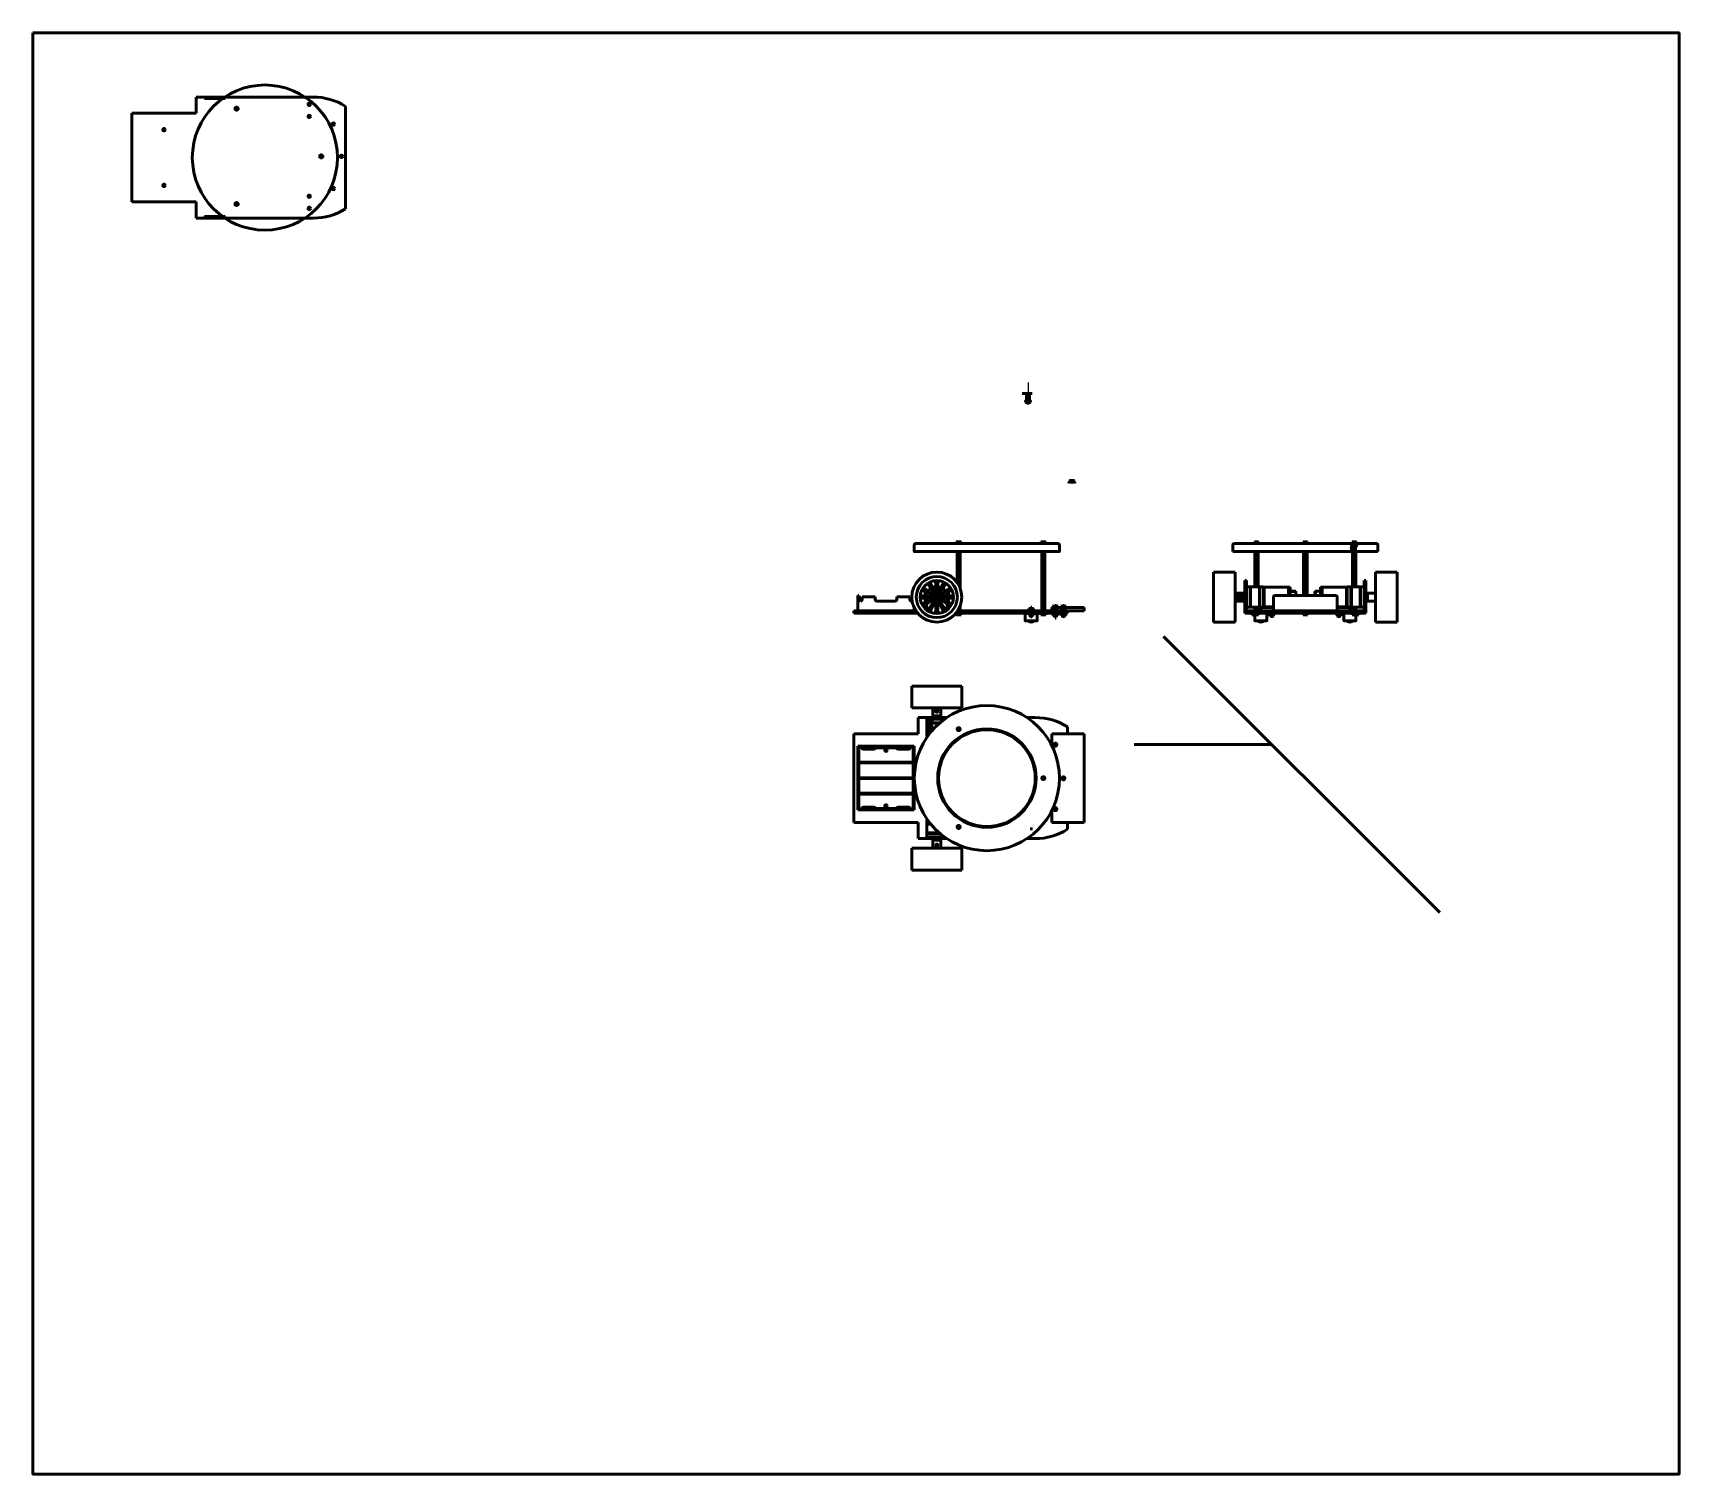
# Model space of a CAD drawing. Header units: inches. Extents: x -2446 to 6128, y -345 to 2058.
# Drawn here: x -2446 to -405, y -345 to 1442 of the extents above; entities that cross this region are included whole.
import ezdxf

# ---------------------------------------------------------------- set-up
doc = ezdxf.new("R2010")
doc.units = ezdxf.units.IN
doc.header["$MEASUREMENT"] = 0
doc.linetypes.add('ACAD_ISO02W100', pattern=[15, 12, -3])
doc.linetypes.add('ACAD_ISO10W100', pattern=[18, 12, -3, 0, -3])
doc.layers.get('0').update_dxf_attribs({"color": 1, "lineweight": 50})
for name, color, linetype, lineweight in [('1_NETDAM', 7, 'Continuous', 50), ('Net Dam', 3, 'Continuous', 50), ('Net Dam 2', 60, 'Continuous', 50), ('Net Dam 3', 230, 'Continuous', 50), ('Net Dam 4', 170, 'Continuous', 50), ('Net Dam BL', 30, 'Continuous', 50), ('Net Duong Tam', 190, 'ACAD_ISO10W100', 25), ('Net Dut', 4, 'ACAD_ISO02W100', 25), ('Net Nhat', 2, 'Continuous', 25), ('Net Vat Lieu', 210, 'Continuous', 25)]:
    doc.layers.add(name, color=color, linetype=linetype, lineweight=lineweight)

# ---------------------------------------------------------------- blocks, each defined once
blk = doc.blocks.new('*U3')
at = {"layer": 'Net Dam 3'}
for p, q in [((-0.7, -6.4), (-1.8, 6.4)), ((0.7, -6.4), (1.8, 6.4))]:
    blk.add_line(p, q, dxfattribs=at)
blk = doc.blocks.new('*U4')
at = {"layer": 'Net Dam 3', "color": 0, "linetype": 'ByBlock', "lineweight": -2, "transparency": 16777216}
for p, rotation in [((-1332.3, 754.8), 29.99999999999999), ((-1318.3, 754.8), 329.9999999999999), ((-1339.3, 742.7), 90), ((-1337.4, 749.7), 59.99999999999999), ((-1337.4, 735.7), 120), ((-1332.3, 730.6), 150), ((-1325.3, 728.7), 180), ((-1318.3, 730.6), 210), ((-1313.2, 749.7), 299.9999999999999), ((-1313.2, 735.7), 240), ((-1311.3, 742.7), 269.9999999999999)]:
    blk.add_blockref('*U3', p, dxfattribs=dict(at, rotation=rotation))
blk.add_blockref('*U3', (-1325.3, 756.7), dxfattribs=at)

msp = doc.modelspace()

# ---------------------------------------------------------------- hatches: boundary and pattern name
at = {"layer": 'Net Dam 3'}
h = msp.add_hatch(dxfattribs=at)
h.set_pattern_fill('ANSI31', color=256, scale=5)
h.paths.add_polyline_path([(-952.801, 747.05), (-952.521, 747.21), (-950.051, 747.21), (-950.051, 747.192), (-949.804, 747.05), (-949.801, 747.05), (-949.801, 744.71), (-950.301, 744.21), (-945.301, 744.21), (-945.301, 744.718), (-945.301, 747.718), (-955.301, 747.718), (-955.301, 737.718), (-945.301, 737.718), (-945.301, 740.718), (-954.801, 740.718), (-954.801, 744.21), (-952.301, 744.21), (-952.801, 744.71)])
h = msp.add_hatch(dxfattribs=at)
h.set_pattern_fill('ANSI31', color=256, scale=5, angle=90)
h.paths.add_polyline_path([(-943.801, 744.718), (-945.301, 744.718), (-945.301, 744.21), (-950.301, 744.21), (-951.301, 744.21), (-952.301, 744.21), (-954.801, 744.21), (-954.801, 740.718), (-945.301, 740.718), (-943.801, 740.718)])
h = msp.add_hatch(dxfattribs=at)
h.set_pattern_fill('ANSI31', color=256, scale=5)
edge = h.paths.add_edge_path()
edge.add_line((-1194.961, 724.209), (-1195.096, 724.209))
edge.add_line((-1195.096, 724.209), (-1195.096, 725.184))
edge.add_spline(control_points=[(-1195.096, 725.184), (-1195.461, 724.921), (-1196.45, 724.42), (-1196.714, 723.335), (-1196.866, 722.708)], knot_values=[0, 0, 0, 0, 1.33128151, 3.1569042, 3.1569042, 3.1569042, 3.1569042], degree=3, periodic=0)
edge.add_line((-1196.866, 722.708), (-1196.261, 722.708))
edge.add_line((-1196.261, 722.708), (-1194.961, 722.708))
edge.add_line((-1194.961, 722.708), (-1194.961, 724.209))
edge = h.paths.add_edge_path()
edge.add_spline(control_points=[(-1188.727, 722.708), (-1188.739, 723.298), (-1189.718, 724.422), (-1191.056, 724.465), (-1191.426, 724.714)], knot_values=[8.4415853, 8.4415853, 8.4415853, 8.4415853, 10.36495846, 11.86527509, 11.86527509, 11.86527509, 11.86527509], degree=3, periodic=0)
edge.add_line((-1191.426, 724.714), (-1191.426, 724.209))
edge.add_line((-1191.426, 724.209), (-1191.561, 724.209))
edge.add_line((-1191.561, 724.209), (-1191.561, 722.708))
edge.add_line((-1191.561, 722.708), (-1190.261, 722.708))
edge.add_line((-1190.261, 722.708), (-1188.727, 722.708))
h = msp.add_hatch(dxfattribs=at)
h.set_pattern_fill('ANSI31', color=256, scale=5, angle=90)
edge = h.paths.add_edge_path()
edge.add_spline(control_points=[(-1194.761, 725.466), (-1194.778, 725.449), (-1194.882, 725.348), (-1194.997, 725.256), (-1195.096, 725.184)], knot_values=[3.1569042, 3.1569042, 3.1569042, 3.1569042, 3.22905575, 3.5930838, 3.5930838, 3.5930838, 3.5930838], degree=3, periodic=0)
edge.add_line((-1195.096, 725.184), (-1195.096, 724.209))
edge.add_line((-1195.096, 724.209), (-1194.761, 724.209))
edge.add_line((-1194.761, 724.209), (-1194.761, 725.466))
edge = h.paths.add_edge_path()
edge.add_spline(control_points=[(-1191.426, 724.714), (-1191.5, 724.763), (-1191.634, 724.883), (-1191.723, 725.057), (-1191.761, 725.155)], knot_values=[7.82745897, 7.82745897, 7.82745897, 7.82745897, 8.12365526, 8.4415853, 8.4415853, 8.4415853, 8.4415853], degree=3, periodic=0)
edge.add_line((-1191.761, 725.155), (-1191.761, 724.209))
edge.add_line((-1191.761, 724.209), (-1191.426, 724.209))
edge.add_line((-1191.426, 724.209), (-1191.426, 724.714))
at = {"layer": 'Net Vat Lieu'}
h = msp.add_hatch(dxfattribs=at)
h.set_pattern_fill('ANSI31', color=256, scale=5, angle=90)
edge = h.paths.add_edge_path()
edge.add_line((-809.142, 809.209), (-811.257, 809.209))
edge.add_spline(control_points=[(-811.257, 809.209), (-811.765, 807.806), (-812.732, 805.133), (-812.467, 800.785), (-810.178, 800.148), (-809.762, 799.739)], knot_values=[0, 0, 0, 0, 4.62091167, 8.8070321, 10.63030085, 10.63030085, 10.63030085, 10.63030085], degree=3, periodic=0)
edge.add_spline(control_points=[(-809.762, 799.739), (-809.659, 799.637), (-809.537, 799.474), (-809.464, 799.272), (-809.445, 799.209)], knot_values=[10.63030085, 10.63030085, 10.63030085, 10.63030085, 11.08219942, 11.2747271, 11.2747271, 11.2747271, 11.2747271], degree=3, periodic=0)
edge.add_line((-809.445, 799.209), (-809.142, 799.209))
edge.add_line((-809.142, 799.209), (-809.142, 809.209))
edge = h.paths.add_edge_path()
edge.add_spline(control_points=[(-805.522, 799.273), (-805.381, 799.541), (-804.683, 801.401), (-805.337, 804.412), (-802.544, 806.968), (-803.476, 808.479), (-803.671, 809.209)], knot_values=[16.71655783, 16.71655783, 16.71655783, 16.71655783, 17.62547717, 22.63945398, 24.99692018, 27.19097171, 27.19097171, 27.19097171, 27.19097171], degree=3, periodic=0)
edge.add_line((-803.671, 809.209), (-806.142, 809.209))
edge.add_line((-806.142, 809.209), (-806.142, 799.209))
edge.add_line((-806.142, 799.209), (-805.556, 799.209))
edge.add_spline(control_points=[(-805.556, 799.209), (-805.545, 799.23), (-805.533, 799.251), (-805.522, 799.273)], knot_values=[16.64445686, 16.64445686, 16.64445686, 16.64445686, 16.71655783, 16.71655783, 16.71655783, 16.71655783], degree=3, periodic=0)
h = msp.add_hatch(dxfattribs=at)
h.set_pattern_fill('ANSI31', color=256, scale=5)
edge = h.paths.add_edge_path()
edge.add_line((-808.842, 799.209), (-809.142, 799.209))
edge.add_line((-809.142, 799.209), (-809.445, 799.209))
edge.add_spline(control_points=[(-809.445, 799.209), (-809.314, 798.767), (-809.352, 798.04), (-808.951, 797.732), (-808.842, 797.681)], knot_values=[11.2747271, 11.2747271, 11.2747271, 11.2747271, 12.62967414, 13.03124898, 13.03124898, 13.03124898, 13.03124898], degree=3, periodic=0)
edge.add_line((-808.842, 797.681), (-808.842, 799.209))
edge = h.paths.add_edge_path()
edge.add_spline(control_points=[(-806.442, 798.194), (-806.058, 798.473), (-805.77, 798.822), (-805.556, 799.209)], knot_values=[15.32064619, 15.32064619, 15.32064619, 15.32064619, 16.64445686, 16.64445686, 16.64445686, 16.64445686], degree=3, periodic=0)
edge.add_line((-805.556, 799.209), (-806.142, 799.209))
edge.add_line((-806.142, 799.209), (-806.442, 799.209))
edge.add_line((-806.442, 799.209), (-806.442, 798.194))
h = msp.add_hatch(dxfattribs=at)
h.set_pattern_fill('ANSI31', color=256, scale=5)
edge = h.paths.add_edge_path()
edge.add_line((-1210.07, 725.71), (-1212.069, 725.71))
edge.add_line((-1212.069, 725.71), (-1212.9, 725.71))
edge.add_spline(control_points=[(-1212.9, 725.71), (-1212.779, 725.123), (-1212.551, 724.019), (-1210.882, 723.645), (-1210.693, 723.004), (-1210.686, 722.708)], knot_values=[0, 0, 0, 0, 1.66518415, 3.13294214, 4.09890115, 4.09890115, 4.09890115, 4.09890115], degree=3, periodic=0)
edge.add_line((-1210.686, 722.708), (-1210.07, 722.708))
edge.add_line((-1210.07, 722.708), (-1210.07, 725.71))
edge = h.paths.add_edge_path()
edge.add_spline(control_points=[(-1206.106, 722.708), (-1206.237, 723.449), (-1206.227, 724.546), (-1203.285, 723.472), (-1203.752, 725.094), (-1203.828, 725.71)], knot_values=[15.96688482, 15.96688482, 15.96688482, 15.96688482, 17.89526543, 19.76506994, 21.3883586, 21.3883586, 21.3883586, 21.3883586], degree=3, periodic=0)
edge.add_line((-1203.828, 725.71), (-1204.469, 725.71))
edge.add_line((-1204.469, 725.71), (-1206.468, 725.71))
edge.add_line((-1206.468, 725.71), (-1206.468, 722.708))
edge.add_line((-1206.468, 722.708), (-1206.106, 722.708))
h = msp.add_hatch(dxfattribs=at)
h.set_pattern_fill('ANSI31', color=256, scale=5, angle=90)
edge = h.paths.add_edge_path()
edge.add_spline(control_points=[(-1210.985, 720.708), (-1211.016, 720.421), (-1211.043, 718.49), (-1207.106, 716.499), (-1205.606, 719.109), (-1205.712, 720.551), (-1205.729, 720.708)], knot_values=[5.9573541, 5.9573541, 5.9573541, 5.9573541, 6.71304796, 11.09030737, 14.05176257, 14.41030932, 14.41030932, 14.41030932, 14.41030932], degree=3, periodic=0)
edge.add_spline(control_points=[(-1205.729, 720.708), (-1205.806, 721.392), (-1206, 722.11), (-1206.106, 722.708)], knot_values=[14.41030932, 14.41030932, 14.41030932, 14.41030932, 15.96688482, 15.96688482, 15.96688482, 15.96688482], degree=3, periodic=0)
edge.add_line((-1206.106, 722.708), (-1206.468, 722.708))
edge.add_line((-1206.468, 722.708), (-1206.468, 720.708))
edge.add_line((-1206.468, 720.708), (-1210.07, 720.708))
edge.add_line((-1210.07, 720.708), (-1210.07, 722.708))
edge.add_line((-1210.07, 722.708), (-1210.686, 722.708))
edge.add_spline(control_points=[(-1210.686, 722.708), (-1210.672, 722.139), (-1210.91, 721.415), (-1210.985, 720.708)], knot_values=[4.09890115, 4.09890115, 4.09890115, 4.09890115, 5.9573541, 5.9573541, 5.9573541, 5.9573541], degree=3, periodic=0)
h = msp.add_hatch(dxfattribs=at)
h.set_pattern_fill('ANSI31', color=256, scale=5)
edge = h.paths.add_edge_path()
edge.add_line((-1180.004, 725.71), (-1181.718, 725.71))
edge.add_spline(control_points=[(-1181.718, 725.71), (-1181.843, 725.353), (-1182.155, 724.362), (-1181.902, 723.224), (-1181.473, 722.726), (-1181.457, 722.708)], knot_values=[4.16957632, 4.16957632, 4.16957632, 4.16957632, 5.28311576, 7.19353697, 7.26377964, 7.26377964, 7.26377964, 7.26377964], degree=3, periodic=0)
edge.add_line((-1181.457, 722.708), (-1180.629, 722.708))
edge.add_line((-1180.629, 722.708), (-1180.004, 722.708))
edge.add_line((-1180.004, 722.708), (-1180.004, 725.71))
edge = h.paths.add_edge_path()
edge.add_spline(control_points=[(-1175.244, 722.708), (-1175.17, 723.505), (-1174.478, 724.486), (-1174.658, 725.484), (-1174.722, 725.71)], knot_values=[4.13783911, 4.13783911, 4.13783911, 4.13783911, 6.54488303, 7.24848618, 7.24848618, 7.24848618, 7.24848618], degree=3, periodic=0)
edge.add_line((-1174.722, 725.71), (-1176.504, 725.71))
edge.add_line((-1176.504, 725.71), (-1176.504, 722.708))
edge.add_line((-1176.504, 722.708), (-1175.879, 722.708))
edge.add_line((-1175.879, 722.708), (-1175.244, 722.708))
edge = h.paths.add_edge_path()
edge.add_line((-1169.999, 725.71), (-1171.983, 725.71))
edge.add_spline(control_points=[(-1171.983, 725.71), (-1172.108, 725.353), (-1172.421, 724.362), (-1172.168, 723.224), (-1171.738, 722.726), (-1171.722, 722.708)], knot_values=[4.16957632, 4.16957632, 4.16957632, 4.16957632, 5.28311576, 7.19353697, 7.26377964, 7.26377964, 7.26377964, 7.26377964], degree=3, periodic=0)
edge.add_line((-1171.722, 722.708), (-1170.624, 722.708))
edge.add_line((-1170.624, 722.708), (-1169.999, 722.708))
edge.add_line((-1169.999, 722.708), (-1169.999, 725.71))
edge = h.paths.add_edge_path()
edge.add_spline(control_points=[(-1165.051, 722.708), (-1164.976, 723.505), (-1164.285, 724.486), (-1164.465, 725.484), (-1164.529, 725.71)], knot_values=[4.13783911, 4.13783911, 4.13783911, 4.13783911, 6.54488303, 7.24848618, 7.24848618, 7.24848618, 7.24848618], degree=3, periodic=0)
edge.add_line((-1164.529, 725.71), (-1166.499, 725.71))
edge.add_line((-1166.499, 725.71), (-1166.499, 722.708))
edge.add_line((-1166.499, 722.708), (-1165.874, 722.708))
edge.add_line((-1165.874, 722.708), (-1165.051, 722.708))
h = msp.add_hatch(dxfattribs=at)
h.set_pattern_fill('ANSI31', color=256, scale=5, angle=90)
edge = h.paths.add_edge_path()
edge.add_line((-1180.004, 729.71), (-1181.254, 729.71))
edge.add_line((-1181.254, 729.71), (-1182, 729.71))
edge.add_spline(control_points=[(-1182, 729.71), (-1181.622, 728.85), (-1181.026, 727.495), (-1181.546, 726.198), (-1181.718, 725.71)], knot_values=[0, 0, 0, 0, 2.6475106, 4.16957632, 4.16957632, 4.16957632, 4.16957632], degree=3, periodic=0)
edge.add_line((-1181.718, 725.71), (-1180.004, 725.71))
edge.add_line((-1180.004, 725.71), (-1180.004, 729.71))
edge = h.paths.add_edge_path()
edge.add_spline(control_points=[(-1174.722, 725.71), (-1174.904, 726.354), (-1175.662, 727.693), (-1175.074, 729.024), (-1174.771, 729.71)], knot_values=[0, 0, 0, 0, 2.0050951, 4.13783911, 4.13783911, 4.13783911, 4.13783911], degree=3, periodic=0)
edge.add_line((-1174.771, 729.71), (-1175.254, 729.71))
edge.add_line((-1175.254, 729.71), (-1176.504, 729.71))
edge.add_line((-1176.504, 729.71), (-1176.504, 725.71))
edge.add_line((-1176.504, 725.71), (-1174.722, 725.71))
edge = h.paths.add_edge_path()
edge.add_line((-1169.999, 729.71), (-1171.249, 729.71))
edge.add_line((-1171.249, 729.71), (-1172.265, 729.71))
edge.add_spline(control_points=[(-1172.265, 729.71), (-1171.887, 728.85), (-1171.291, 727.495), (-1171.812, 726.198), (-1171.983, 725.71)], knot_values=[0, 0, 0, 0, 2.6475106, 4.16957632, 4.16957632, 4.16957632, 4.16957632], degree=3, periodic=0)
edge.add_line((-1171.983, 725.71), (-1169.999, 725.71))
edge.add_line((-1169.999, 725.71), (-1169.999, 729.71))
edge = h.paths.add_edge_path()
edge.add_spline(control_points=[(-1164.529, 725.71), (-1164.71, 726.354), (-1165.469, 727.693), (-1164.88, 729.024), (-1164.577, 729.71)], knot_values=[0, 0, 0, 0, 2.0050951, 4.13783911, 4.13783911, 4.13783911, 4.13783911], degree=3, periodic=0)
edge.add_line((-1164.577, 729.71), (-1165.249, 729.71))
edge.add_line((-1165.249, 729.71), (-1166.499, 729.71))
edge.add_line((-1166.499, 729.71), (-1166.499, 725.71))
edge.add_line((-1166.499, 725.71), (-1164.529, 725.71))
h = msp.add_hatch(dxfattribs=at)
h.set_pattern_fill('ANSI31', color=256, scale=5)
edge = h.paths.add_edge_path()
edge.add_line((-1335.264, 593.091), (-1335.264, 593.251))
edge.add_line((-1335.264, 593.251), (-1335.795, 593.251))
edge.add_spline(control_points=[(-1335.795, 593.251), (-1336.067, 592.585), (-1336.339, 591.919), (-1336.461, 591.25)], knot_values=[0, 0, 0, 0, 2.07418005, 2.07418005, 2.07418005, 2.07418005], degree=3, periodic=0)
edge.add_line((-1336.461, 591.25), (-1335.264, 591.25))
edge.add_line((-1335.264, 591.25), (-1335.264, 593.091))
edge = h.paths.add_edge_path()
edge.add_spline(control_points=[(-1331.25, 591.25), (-1331.29, 591.388), (-1331.505, 592.077), (-1331.792, 592.809), (-1331.605, 593.251)], knot_values=[35.52065595, 35.52065595, 35.52065595, 35.52065595, 35.9266383, 37.52453683, 37.52453683, 37.52453683, 37.52453683], degree=3, periodic=0)
edge.add_line((-1331.605, 593.251), (-1332.264, 593.251))
edge.add_line((-1332.264, 593.251), (-1332.264, 593.091))
edge.add_line((-1332.264, 593.091), (-1332.264, 591.25))
edge.add_line((-1332.264, 591.25), (-1331.25, 591.25))
h = msp.add_hatch(dxfattribs=at)
h.set_pattern_fill('ANSI31', color=256, scale=5, angle=90)
edge = h.paths.add_edge_path()
edge.add_line((-1335.264, 591.25), (-1336.461, 591.25))
edge.add_spline(control_points=[(-1336.461, 591.25), (-1336.506, 591.005), (-1336.614, 589.933), (-1336.042, 588.442), (-1335.899, 587.17), (-1335.879, 586.75)], knot_values=[2.07418005, 2.07418005, 2.07418005, 2.07418005, 2.83471713, 5.39273435, 6.64809389, 6.64809389, 6.64809389, 6.64809389], degree=3, periodic=0)
edge.add_spline(control_points=[(-1335.879, 586.75), (-1335.871, 586.584), (-1335.867, 586.417), (-1335.867, 586.25)], knot_values=[6.64809389, 6.64809389, 6.64809389, 6.64809389, 7.14627084, 7.14627084, 7.14627084, 7.14627084], degree=3, periodic=0)
edge.add_spline(control_points=[(-1335.867, 586.25), (-1335.866, 585.505), (-1336.046, 583.629), (-1336.537, 580.743), (-1336.822, 577.575), (-1334.427, 575.263), (-1331.361, 576.987), (-1331.149, 580.801), (-1332.081, 583.818), (-1331.639, 585.787), (-1331.519, 586.25)], knot_values=[7.14627084, 7.14627084, 7.14627084, 7.14627084, 9.37178586, 12.74831509, 16.08787863, 18.37509967, 21.09838181, 24.40207965, 28.99451186, 30.41045015, 30.41045015, 30.41045015, 30.41045015], degree=3, periodic=0)
edge.add_spline(control_points=[(-1331.519, 586.25), (-1331.476, 586.417), (-1331.43, 586.584), (-1331.385, 586.75)], knot_values=[30.41045015, 30.41045015, 30.41045015, 30.41045015, 30.91980958, 30.91980958, 30.91980958, 30.91980958], degree=3, periodic=0)
edge.add_spline(control_points=[(-1331.385, 586.75), (-1331.19, 587.46), (-1330.771, 588.96), (-1331.008, 590.424), (-1331.25, 591.25)], knot_values=[30.91980958, 30.91980958, 30.91980958, 30.91980958, 33.09013625, 35.52065595, 35.52065595, 35.52065595, 35.52065595], degree=3, periodic=0)
edge.add_line((-1331.25, 591.25), (-1332.264, 591.25))
edge.add_line((-1332.264, 591.25), (-1332.264, 578.751))
edge.add_line((-1332.264, 578.751), (-1332.264, 577.251))
edge.add_line((-1332.264, 577.251), (-1333.759, 577.251))
edge.add_line((-1333.759, 577.251), (-1333.769, 577.251))
edge.add_line((-1333.769, 577.251), (-1335.264, 578.751))
edge.add_line((-1335.264, 578.751), (-1335.264, 591.25))

# ---------------------------------------------------------------- linework, layer by layer
for p, q in [((-2098.699, 1362.818), (-2243.771, 1362.818)), ((-2243.771, 1362.818), (-2243.771, 1342.808)), ((-2233.766, 1360.817), (-2233.766, 1362.818)), ((-2207.753, 1360.817), (-2233.766, 1360.817)), ((-2207.753, 1362.818), (-2207.753, 1360.817)), ((-2058.679, 1224.306), (-2058.679, 1351.255)), ((-2323.811, 1342.808), (-2323.811, 1232.753)), ((-2243.771, 1342.808), (-2323.811, 1342.808)), ((-2323.811, 1232.753), (-2243.771, 1232.753)), ((-2243.771, 1232.753), (-2243.771, 1212.743)), ((-2105.202, 1239.756), (-2102.201, 1239.756)), ((-2243.771, 1212.743), (-2098.699, 1212.743)), ((-2233.766, 1214.744), (-2207.753, 1214.744)), ((-2233.766, 1214.744), (-2233.766, 1212.743)), ((-2207.753, 1214.744), (-2207.753, 1212.743)), ((-2105.202, 1224.749), (-2102.201, 1224.749)), ((-943.301, 763.218), (-941.3, 763.218)), ((-943.301, 725.71), (-943.301, 763.218)), ((-941.3, 725.71), (-941.3, 763.218)), ((-795.227, 725.71), (-795.227, 763.218)), ((-793.226, 763.218), (-795.227, 763.218)), ((-793.226, 725.71), (-793.226, 763.218)), ((-1338.334, 741.58), (-1338.334, 736.653)), ((-1312.321, 741.58), (-1312.321, 736.653)), ((-1296.078, 735.214), (-1296.078, 735.214)), ((-1428.379, 725.71), (-1428.379, 722.708)), ((-1428.379, 725.71), (-1351.257, 725.71)), ((-1428.379, 722.708), (-1349.018, 722.708)), ((-1338.334, 733.611), (-1338.334, 726.873)), ((-1312.321, 733.611), (-1312.321, 726.873)), ((-1301.314, 722.708), (-1301.637, 722.708)), ((-1299.398, 725.71), (-1212.069, 725.71)), ((-1295.314, 722.708), (-1210.686, 722.708)), ((-1206.106, 722.708), (-1196.261, 722.708)), ((-1204.469, 725.71), (-1195.096, 725.71)), ((-1191.426, 725.71), (-1181.718, 725.71)), ((-1190.261, 722.708), (-1180.629, 722.708)), ((-1175.879, 722.708), (-1170.624, 722.708)), ((-1174.722, 725.71), (-1171.983, 725.71)), ((-1165.874, 722.708), (-1163.246, 722.708)), ((-1164.529, 725.71), (-1163.246, 725.71)), ((-1163.246, 725.71), (-1163.246, 722.708)), ((-943.301, 722.708), (-943.301, 725.71)), ((-943.301, 725.71), (-793.226, 725.71)), ((-943.301, 722.708), (-793.226, 722.708)), ((-923.291, 722.708), (-923.291, 725.71)), ((-813.236, 722.708), (-813.236, 725.71)), ((-793.226, 722.708), (-793.226, 725.71)), ((-1348.339, 593.251), (-1348.339, 573.241)), ((-1335.264, 593.251), (-1348.339, 593.251)), ((-1338.334, 591.25), (-1338.334, 593.251)), ((-1335.264, 593.251), (-1335.264, 593.091)), ((-1312.954, 593.251), (-1332.264, 593.251)), ((-1332.264, 593.251), (-1332.264, 593.091)), ((-1203.266, 593.251), (-1213.569, 593.251)), ((-1428.379, 573.241), (-1428.379, 463.186)), ((-1348.339, 573.241), (-1428.379, 573.241)), ((-1336.461, 591.25), (-1338.334, 591.25)), ((-1315.851, 591.25), (-1331.25, 591.25)), ((-1163.246, 581.688), (-1163.246, 573.214)), ((-1428.379, 463.186), (-1348.339, 463.186)), ((-1348.339, 463.186), (-1348.339, 443.176)), ((-1209.77, 455.182), (-1206.768, 455.182)), ((-1163.246, 454.739), (-1163.246, 463.214)), ((-1348.339, 443.176), (-1312.954, 443.176)), ((-1338.334, 445.177), (-1315.851, 445.177)), ((-1338.334, 445.177), (-1338.334, 443.176)), ((-1213.569, 443.176), (-1203.266, 443.176))]:
    msp.add_line(p, q)
for points in [[(-2446.354, 1442.319), (-404.784, 1442.319), (-404.784, -344.876), (-2446.354, -344.876)], [(-2191.91, 1349.491), (-2193.746, 1350.552), (-2195.583, 1349.491), (-2195.583, 1347.37), (-2193.746, 1346.31), (-2191.91, 1347.37)], [(-2086.857, 1290.336), (-2088.694, 1291.397), (-2090.531, 1290.336), (-2090.531, 1288.215), (-2088.694, 1287.155), (-2086.857, 1288.215)], [(-2191.91, 1231.181), (-2193.746, 1232.242), (-2195.583, 1231.181), (-2195.583, 1229.06), (-2193.746, 1228), (-2191.91, 1229.06)]]:
    msp.add_lwpolyline(points, close=True)
for centre in [(-2193.746, 1348.431), (-2103.701, 1353.802), (-2103.701, 1338.795), (-2073.686, 1329.296), (-2283.791, 1322.298), (-2088.694, 1289.276), (-2063.681, 1289.276), (-2283.791, 1253.263), (-2073.686, 1249.256), (-2193.746, 1230.121), (-2103.701, 1239.756), (-2103.701, 1224.749), (-1388.359, 552.731), (-1388.359, 483.696)]:
    msp.add_circle(centre, 1.501)
for centre, radius, start, end in [((-2098.699, 1287.78), 75.038, 57.769047, 90), ((-2098.699, 1287.78), 75.038, 270, 302.230953), ((-1325.327, 742.718), 13.006, 95, 115), ((-1325.327, 742.718), 13.007, 80, 95), ((-1325.327, 742.718), 13.007, 65, 80), ((-1325.327, 742.718), 13.006, 155, 175), ((-1325.327, 742.718), 13.006, 125, 145), ((-1333.776, 742.718), 1.501, 49.9262, 145.616916), ((-1333.776, 742.718), 1.501, 214.383084, 310.0738), ((-1325.327, 742.718), 13.007, 35, 55), ((-1316.879, 742.718), 1.501, 34.383084, 130.0738), ((-1316.879, 742.718), 1.501, 229.9262, 325.616916), ((-1325.327, 742.718), 13.007, 5, 25), ((-1203.266, 518.214), 75.038, 57.769047, 90), ((-1203.266, 518.214), 75.038, 270, 302.230953)]:
    msp.add_arc(centre, radius, start, end)
at = {"layer": '1_NETDAM'}
for p, q in [((-1219.354, 995.294), (-1207.242, 995.294)), ((-809.142, 799.209), (-809.445, 799.209)), ((-806.142, 799.209), (-805.556, 799.209)), ((-941.3, 755.218), (-941.3, 755.218)), ((-1210.686, 722.708), (-1210.07, 722.708)), ((-1206.106, 722.708), (-1206.468, 722.708)), ((-1181.718, 725.71), (-1180.004, 725.71)), ((-1174.722, 725.71), (-1176.504, 725.71)), ((-1171.983, 725.71), (-1169.999, 725.71)), ((-1164.529, 725.71), (-1166.499, 725.71)), ((-701.546, 351.496), (-1044.07, 694.02)), ((-1336.461, 591.25), (-1335.264, 591.25)), ((-1331.25, 591.25), (-1332.264, 591.25)), ((-1080.506, 559.729), (-909.779, 559.729))]:
    msp.add_line(p, q, dxfattribs=at)
at = {"layer": 'Net Dam'}
for p, q in [((-1351.261, 809.209), (-1301.314, 809.209)), ((-1175.261, 809.209), (-1190.261, 809.209)), ((-958.264, 799.209), (-958.264, 807.209)), ((-958.264, 799.209), (-809.762, 799.209)), ((-956.264, 809.209), (-780.264, 809.209)), ((-805.522, 799.209), (-778.264, 799.209)), ((-778.264, 799.209), (-778.264, 807.209)), ((-1356.859, 737.71), (-1356.859, 737.71)), ((-1339.834, 743.987), (-1339.834, 749.483)), ((-1339.834, 735.954), (-1339.834, 741.449)), ((-1336.026, 750.21), (-1335.96, 750.21)), ((-1314.629, 750.21), (-1314.695, 750.21)), ((-1310.821, 743.987), (-1310.821, 749.483)), ((-1310.821, 735.954), (-1310.821, 741.449)), ((-1211.769, 720.708), (-1211.769, 722.708)), ((-1210.985, 720.708), (-1211.769, 720.708)), ((-1206.768, 720.708), (-1206.769, 720.708)), ((-1204.769, 720.708), (-1205.729, 720.708)), ((-1204.769, 722.708), (-1204.769, 720.708)), ((-934.506, 722.708), (-934.506, 720.708)), ((-934.506, 720.708), (-931.542, 720.708)), ((-912.506, 720.708), (-916.006, 720.708)), ((-912.506, 722.708), (-912.506, 720.708)), ((-824.022, 722.708), (-824.022, 720.708)), ((-824.022, 720.708), (-820.522, 720.708)), ((-802.022, 720.708), (-804.986, 720.708)), ((-802.022, 722.708), (-802.022, 720.708))]:
    msp.add_line(p, q, dxfattribs=at)
msp.add_lwpolyline([(-1351.261, 809.209, 0.41421356), (-1353.261, 807.209), (-1353.261, 799.209), (-1173.261, 799.209), (-1173.261, 807.209, 0.41421356), (-1175.261, 809.209)], format="xyb", dxfattribs=at)
for points in [[(-1196.261, 809.209), (-1295.314, 809.209)], [(-1215.769, 722.708), (-1215.769, 713.318), (-1200.769, 713.318), (-1200.769, 722.708)], [(-931.006, 720.608), (-931.006, 713.318), (-916.006, 713.318), (-916.006, 722.708)], [(-805.522, 720.608), (-805.522, 713.318), (-820.522, 713.318), (-820.522, 722.708)]]:
    msp.add_lwpolyline(points, dxfattribs=at)
for centre, radius in [((-2158.694, 1287.78), 90), ((-1263.261, 518.214), 90), ((-1263.261, 518.214), 61), ((-1263.261, 518.214), 60)]:
    msp.add_circle(centre, radius, dxfattribs=at)
for centre, radius, start, end in [((-956.264, 807.209), 2, 90, 180), ((-780.264, 807.209), 2, 0, 90), ((-1356.859, 739.71), 2, 270, 296.577045), ((-1208.269, 716.708), 5, 222.687553, 317.312447), ((-923.506, 716.708), 5, 222.687553, 317.312447), ((-813.022, 716.708), 5, 222.687553, 317.312447)]:
    msp.add_arc(centre, radius, start, end, dxfattribs=at)
at = {"layer": 'Net Dam 2'}
for p, q in [((-931.006, 755.218), (-931.006, 799.209)), ((-929.946, 755.218), (-929.946, 799.209)), ((-927.826, 799.209), (-927.826, 755.218)), ((-926.766, 799.209), (-926.766, 755.218)), ((-870.384, 744.71), (-870.384, 799.209)), ((-869.324, 744.71), (-869.324, 799.209)), ((-867.204, 799.209), (-867.204, 744.71)), ((-866.144, 799.209), (-866.144, 744.71)), ((-809.762, 799.739), (-809.762, 755.218)), ((-808.842, 799.209), (-808.842, 797.681)), ((-808.702, 797.628), (-808.702, 755.218)), ((-806.582, 755.218), (-806.582, 798.098)), ((-806.442, 799.209), (-806.442, 798.194)), ((-805.522, 755.218), (-805.522, 799.273)), ((-982.301, 711.708), (-982.301, 773.728)), ((-982.301, 773.728), (-955.301, 773.728)), ((-955.301, 711.708), (-955.301, 773.728)), ((-781.226, 711.708), (-781.226, 773.728)), ((-754.226, 773.728), (-781.226, 773.728)), ((-754.226, 711.708), (-754.226, 773.728)), ((-954.801, 740.718), (-954.801, 744.21)), ((-954.801, 744.21), (-952.301, 744.21)), ((-954.801, 740.718), (-945.301, 740.718)), ((-950.301, 744.21), (-945.301, 744.21)), ((-945.301, 744.718), (-943.801, 744.718)), ((-945.301, 744.718), (-945.301, 744.21)), ((-945.301, 740.718), (-943.801, 740.718)), ((-943.301, 746.218), (-943.801, 746.218)), ((-943.801, 746.218), (-943.801, 739.218)), ((-943.801, 739.218), (-943.301, 739.218)), ((-941.3, 755.218), (-920.3, 755.218)), ((-936.8, 730.218), (-936.8, 755.218)), ((-936.3, 730.218), (-936.3, 755.218)), ((-925.3, 730.218), (-925.3, 755.218)), ((-924.8, 730.218), (-924.8, 755.218)), ((-920.3, 730.218), (-920.3, 755.218)), ((-920.3, 754.718), (-919.3, 754.718)), ((-887.2, 754.918), (-919.3, 754.918)), ((-919.3, 730.518), (-919.3, 754.918)), ((-889.3, 744.71), (-889.3, 754.918)), ((-889.2, 744.71), (-889.2, 754.918)), ((-887.2, 754.918), (-887.2, 744.71)), ((-887.2, 750.21), (-880.7, 750.21)), ((-887.2, 744.71), (-887.2, 750.21)), ((-887.2, 749.718), (-880.2, 749.718)), ((-880.7, 750.21), (-880.7, 749.718)), ((-880.2, 749.718), (-880.2, 744.71)), ((-855.827, 749.718), (-856.327, 749.718)), ((-856.327, 749.718), (-856.327, 744.71)), ((-849.327, 750.21), (-855.827, 750.21)), ((-855.827, 750.21), (-855.827, 744.71)), ((-849.327, 754.918), (-817.227, 754.918)), ((-849.327, 754.918), (-849.327, 744.71)), ((-849.327, 744.71), (-849.327, 750.21)), ((-847.327, 744.71), (-847.327, 754.918)), ((-847.227, 744.71), (-847.227, 754.918)), ((-817.227, 730.518), (-817.227, 754.918)), ((-816.227, 754.718), (-817.227, 754.718)), ((-795.227, 755.218), (-816.227, 755.218)), ((-816.227, 730.218), (-816.227, 755.218)), ((-811.727, 730.218), (-811.727, 755.218)), ((-811.227, 730.218), (-811.227, 755.218)), ((-800.227, 730.218), (-800.227, 755.218)), ((-799.727, 730.218), (-799.727, 755.218)), ((-793.226, 746.218), (-792.726, 746.218)), ((-792.726, 739.218), (-793.226, 739.218)), ((-792.726, 746.218), (-792.726, 739.218)), ((-791.226, 744.718), (-792.726, 744.718)), ((-791.226, 740.718), (-792.726, 740.718)), ((-920.3, 730.218), (-941.3, 730.218)), ((-931.006, 725.71), (-931.006, 730.218)), ((-929.946, 725.71), (-929.946, 730.218)), ((-927.826, 730.218), (-927.826, 725.71)), ((-926.766, 730.218), (-926.766, 725.71)), ((-920.3, 730.718), (-919.3, 730.718)), ((-907.764, 730.518), (-919.3, 730.518)), ((-828.764, 730.518), (-817.227, 730.518)), ((-816.227, 730.718), (-817.227, 730.718)), ((-816.227, 730.218), (-795.227, 730.218)), ((-809.762, 730.218), (-809.762, 725.71)), ((-808.702, 730.218), (-808.702, 725.71)), ((-806.582, 725.71), (-806.582, 730.218)), ((-805.522, 725.71), (-805.522, 730.218)), ((-982.301, 711.708), (-955.301, 711.708)), ((-754.226, 711.708), (-781.226, 711.708)), ((-1356.337, 605.251), (-1356.337, 632.251)), ((-1356.337, 632.251), (-1325.327, 632.251)), ((-1294.317, 632.251), (-1325.327, 632.251)), ((-1294.317, 605.251), (-1294.317, 632.251)), ((-1330.327, 605.251), (-1356.337, 605.251)), ((-1330.327, 605.251), (-1294.317, 605.251)), ((-1321.827, 593.751), (-1328.827, 593.751)), ((-1328.827, 593.751), (-1328.827, 593.251)), ((-1327.327, 595.251), (-1327.327, 593.751)), ((-1323.327, 593.751), (-1323.327, 595.251)), ((-1321.827, 593.251), (-1321.827, 593.751)), ((-1337.827, 591.25), (-1337.827, 586.75)), ((-1337.827, 586.75), (-1335.879, 586.75)), ((-1337.827, 586.25), (-1335.867, 586.25)), ((-1337.827, 586.25), (-1337.827, 575.25)), ((-1337.827, 575.25), (-1332.881, 575.25)), ((-1337.827, 574.75), (-1333.287, 574.75)), ((-1337.827, 574.75), (-1337.827, 570.25)), ((-1337.577, 586.75), (-1337.577, 586.25)), ((-1337.577, 575.25), (-1337.577, 574.75)), ((-1335.264, 578.751), (-1335.264, 577.251)), ((-1335.264, 577.251), (-1333.769, 577.251)), ((-1332.264, 577.251), (-1333.759, 577.251)), ((-1332.264, 578.751), (-1332.264, 577.251)), ((-1331.519, 586.25), (-1321.595, 586.25)), ((-1331.385, 586.75), (-1321.595, 586.75)), ((-1337.827, 570.25), (-1336.693, 570.25)), ((-1337.527, 569.25), (-1337.392, 569.25)), ((-1337.527, 569.25), (-1337.527, 569.052)), ((-1337.327, 570.25), (-1337.327, 569.343)), ((-1337.827, 461.677), (-1337.827, 466.177)), ((-1337.827, 466.177), (-1336.693, 466.177)), ((-1337.827, 461.677), (-1333.287, 461.677)), ((-1337.827, 450.177), (-1337.827, 461.177)), ((-1337.827, 461.177), (-1332.881, 461.177)), ((-1337.827, 450.177), (-1321.595, 450.177)), ((-1337.827, 445.177), (-1337.827, 449.677)), ((-1337.827, 449.677), (-1321.595, 449.677)), ((-1337.577, 461.177), (-1337.577, 461.677)), ((-1337.577, 449.677), (-1337.577, 450.177)), ((-1337.527, 467.375), (-1337.527, 467.177)), ((-1337.527, 467.177), (-1337.527, 467.375)), ((-1337.527, 467.177), (-1337.392, 467.177)), ((-1337.327, 467.084), (-1337.327, 466.177)), ((-1337.327, 466.177), (-1337.327, 467.084)), ((-1330.327, 431.176), (-1356.337, 431.176)), ((-1356.337, 431.176), (-1356.337, 404.176)), ((-1330.327, 431.176), (-1294.317, 431.176)), ((-1328.827, 443.176), (-1328.827, 442.676)), ((-1321.827, 442.676), (-1328.827, 442.676)), ((-1327.327, 441.176), (-1327.327, 442.676)), ((-1323.327, 442.676), (-1323.327, 441.176)), ((-1321.827, 443.176), (-1321.827, 442.676)), ((-1294.317, 431.176), (-1294.317, 404.176)), ((-1356.337, 404.176), (-1325.327, 404.176)), ((-1294.317, 404.176), (-1325.327, 404.176))]:
    msp.add_line(p, q, dxfattribs=at)
for radius in [31.01, 25.5]:
    msp.add_circle((-1325.327, 742.718), radius, dxfattribs=at)
msp.add_open_spline([(-1335.795, 593.251), (-1336.166, 592.341), (-1336.874, 590.609), (-1335.701, 587.554), (-1335.95, 584.195), (-1336.537, 580.743), (-1336.822, 577.575), (-1334.427, 575.263), (-1331.361, 576.987), (-1331.149, 580.801), (-1332.349, 584.686), (-1330.611, 588.481), (-1331.158, 591.189), (-1331.792, 592.809), (-1331.605, 593.251)], degree=3, knots=[0, 0, 0, 0, 2.83471713, 5.39273435, 9.37178586, 12.74831509, 16.08787863, 18.37509967, 21.09838181, 24.40207965, 28.99451186, 33.09013625, 35.9266383, 37.52453683, 37.52453683, 37.52453683, 37.52453683], dxfattribs=at)
at = {"layer": 'Net Dam 3'}
for p, q in [((-1298.314, 799.209), (-1298.314, 757.946)), ((-1193.261, 799.209), (-1193.261, 726.618)), ((-1423.359, 725.71), (-1423.359, 744.71)), ((-1423.359, 744.71), (-1421.859, 744.71)), ((-1421.859, 739.71), (-1421.859, 744.71)), ((-1421.859, 742.71), (-1417.859, 740.709)), ((-1419.859, 737.71), (-1419.859, 737.71)), ((-1417.859, 742.87), (-1417.859, 739.71)), ((-1417.859, 742.87), (-1401.816, 742.87)), ((-1401.816, 742.87), (-1401.816, 739.71)), ((-1399.816, 737.71), (-1376.902, 737.71)), ((-1374.902, 742.87), (-1374.902, 739.71)), ((-1374.902, 742.87), (-1358.859, 742.87)), ((-1358.859, 742.87), (-1358.859, 739.71)), ((-1356.329, 741.975), (-1358.859, 740.709)), ((-955.301, 747.718), (-945.301, 747.718)), ((-955.301, 737.718), (-945.301, 737.718)), ((-945.301, 744.718), (-945.301, 747.718)), ((-945.301, 737.718), (-945.301, 740.718)), ((-907.764, 725.71), (-907.764, 742.71)), ((-905.764, 744.71), (-830.764, 744.71)), ((-828.764, 725.71), (-828.764, 742.71)), ((-791.226, 737.718), (-791.226, 747.718)), ((-781.226, 747.718), (-791.226, 747.718)), ((-781.226, 737.718), (-791.226, 737.718)), ((-1353.359, 729.457), (-1353.359, 725.71)), ((-1194.761, 724.209), (-1194.761, 725.466)), ((-1191.761, 724.209), (-1191.761, 725.155)), ((-1330.327, 605.251), (-1330.327, 595.251)), ((-1330.327, 595.251), (-1326.327, 595.251)), ((-1320.327, 595.251), (-1326.327, 595.251)), ((-1320.327, 605.251), (-1320.327, 595.251)), ((-1423.359, 557.714), (-1353.359, 557.714)), ((-1423.359, 557.714), (-1423.359, 478.714)), ((-1421.859, 557.714), (-1421.859, 478.714)), ((-1417.859, 555.714), (-1417.859, 555.214)), ((-1402.816, 554.214), (-1416.859, 554.214)), ((-1401.816, 555.714), (-1374.902, 555.714)), ((-1401.816, 555.714), (-1401.816, 555.214)), ((-1374.902, 555.714), (-1374.902, 555.214)), ((-1373.902, 554.214), (-1359.859, 554.214)), ((-1358.859, 555.714), (-1358.859, 555.214)), ((-1354.859, 557.714), (-1354.859, 478.714)), ((-1353.359, 557.714), (-1353.359, 478.714)), ((-1354.859, 537.964), (-1421.859, 537.964)), ((-1354.859, 536.964), (-1421.859, 536.964)), ((-1354.859, 518.714), (-1421.859, 518.714)), ((-1354.859, 517.714), (-1421.859, 517.714)), ((-1353.26, 518.714), (-1353.359, 518.714)), ((-1353.26, 517.714), (-1353.359, 517.714)), ((-1354.859, 499.464), (-1421.859, 499.464)), ((-1354.859, 498.464), (-1421.859, 498.464)), ((-1423.359, 478.714), (-1353.359, 478.714)), ((-1417.859, 480.714), (-1417.859, 481.214)), ((-1402.816, 482.214), (-1416.859, 482.214)), ((-1401.816, 480.714), (-1401.816, 481.214)), ((-1401.816, 480.714), (-1374.902, 480.714)), ((-1374.902, 480.714), (-1374.902, 481.214)), ((-1373.902, 482.214), (-1359.859, 482.214)), ((-1358.859, 480.714), (-1358.859, 481.214)), ((-1330.327, 431.176), (-1330.327, 441.176)), ((-1330.327, 441.176), (-1326.327, 441.176)), ((-1320.327, 441.176), (-1326.327, 441.176)), ((-1320.327, 431.176), (-1320.327, 441.176))]:
    msp.add_line(p, q, dxfattribs=at)
for points in [[(-1300.149, 799.209), (-1300.149, 760.82)], [(-1296.479, 754.093), (-1296.479, 799.209)], [(-1195.096, 799.209), (-1195.096, 724.209), (-1191.426, 724.209), (-1191.426, 799.209)], [(-1296.479, 725.71), (-1296.479, 731.344)]]:
    msp.add_lwpolyline(points, dxfattribs=at)
for centre, radius in [((-1325.327, 742.718), 20.5), ((-1325.327, 742.718), 7.57), ((-1325.327, 742.718), 6.57), ((-1325.327, 601.251), 1.5)]:
    msp.add_circle(centre, radius, dxfattribs=at)
for centre, radius, start, end in [((-1419.859, 739.71), 2, 180, 270), ((-1419.859, 739.71), 2, 270, 0), ((-1399.816, 739.71), 2, 180, 270), ((-1376.902, 739.71), 2, 270, 0), ((-1356.859, 739.71), 2, 180, 270), ((-905.764, 742.71), 2, 90, 180), ((-830.764, 742.71), 2, 0, 90), ((-1419.859, 554.367), 2.411, 33.960813, 146.039187), ((-1416.859, 555.214), 1, 180, 270), ((-1402.816, 555.214), 1, 270, 0), ((-1373.902, 555.214), 1, 180, 270), ((-1359.859, 555.214), 1, 270, 0), ((-1356.859, 554.367), 2.411, 33.960813, 146.039187), ((-1419.859, 482.061), 2.411, 213.960813, 326.039187), ((-1416.859, 481.214), 1, 90, 180), ((-1402.816, 481.214), 1, 0, 90), ((-1373.902, 481.214), 1, 90, 180), ((-1359.859, 481.214), 1, 0, 90), ((-1356.859, 482.061), 2.411, 213.960813, 326.039187)]:
    msp.add_arc(centre, radius, start, end, dxfattribs=at)
at = {"layer": 'Net Dam 4'}
for p, q in [((-1182.746, 729.71), (-1182.746, 725.71)), ((-1182.746, 729.71), (-1181.254, 729.71)), ((-1175.254, 729.71), (-1171.249, 729.71)), ((-1142.746, 729.71), (-1165.249, 729.71)), ((-1142.746, 725.71), (-1163.246, 725.71)), ((-1142.746, 729.71), (-1142.746, 725.71)), ((-923.301, 725.71), (-923.301, 729.71)), ((-923.301, 729.71), (-907.764, 729.71)), ((-828.764, 729.71), (-813.301, 729.71)), ((-813.301, 729.71), (-813.301, 725.71)), ((-1182.746, 573.214), (-1142.746, 573.214)), ((-1182.746, 558.43), (-1182.746, 573.214)), ((-1142.746, 463.214), (-1142.746, 573.214)), ((-1182.746, 463.214), (-1182.746, 477.998)), ((-1142.746, 463.214), (-1182.746, 463.214))]:
    msp.add_line(p, q, dxfattribs=at)
at = {"layer": 'Net Dam BL', "ltscale": 0.5}
for p, q in [((-1215.221, 986.292), (-1215.221, 985.349)), ((-1215.221, 984.407), (-1215.221, 985.349)), ((-1213.721, 984.407), (-1213.721, 986.292)), ((-1213.721, 984.149), (-1213.721, 983.624)), ((-1213.721, 983.624), (-1210.721, 983.624)), ((-1213.721, 983.624), (-1213.271, 983.174)), ((-1213.271, 983.174), (-1211.171, 983.174)), ((-1212.471, 986.549), (-1212.639, 987.174)), ((-1211.953, 986.549), (-1212.121, 987.174)), ((-1211.171, 983.174), (-1210.721, 983.624)), ((-1210.721, 986.292), (-1210.721, 985.349)), ((-1210.721, 984.407), (-1210.721, 985.349)), ((-1210.721, 983.624), (-1210.721, 984.149)), ((-1209.221, 986.292), (-1209.221, 985.349)), ((-1209.221, 984.407), (-1209.221, 985.349)), ((-1154.03, 885.068), (-1161.63, 885.068)), ((-1160.83, 886.911), (-1160.83, 885.068)), ((-1159.33, 886.911), (-1159.33, 885.068)), ((-1156.33, 886.911), (-1156.33, 885.068)), ((-1154.83, 886.911), (-1154.83, 885.068)), ((-1301.314, 811.052), (-1301.314, 809.209)), ((-1295.314, 809.209), (-1301.314, 809.209)), ((-1299.814, 811.052), (-1299.814, 809.209)), ((-1296.814, 811.052), (-1296.814, 809.209)), ((-1295.314, 811.052), (-1295.314, 809.209)), ((-1196.261, 811.052), (-1196.261, 809.209)), ((-1190.261, 809.209), (-1196.261, 809.209)), ((-1194.761, 811.052), (-1194.761, 809.209)), ((-1191.761, 811.052), (-1191.761, 809.209)), ((-1190.261, 811.052), (-1190.261, 809.209)), ((-931.424, 809.209), (-931.424, 811.309)), ((-928.886, 809.209), (-928.886, 811.052)), ((-926.229, 809.209), (-926.229, 811.309)), ((-870.803, 809.209), (-870.803, 811.309)), ((-868.264, 809.209), (-868.264, 811.052)), ((-865.608, 809.209), (-865.608, 811.309)), ((-810.181, 809.209), (-810.181, 811.309)), ((-807.642, 809.209), (-807.642, 811.052)), ((-804.986, 809.209), (-804.986, 811.309)), ((-1301.314, 722.708), (-1295.314, 722.708)), ((-1301.314, 720.866), (-1301.314, 722.708)), ((-1299.814, 720.866), (-1299.814, 722.708)), ((-1296.814, 720.866), (-1296.814, 722.708)), ((-1295.314, 720.866), (-1295.314, 722.708)), ((-1204.469, 726.61), (-1212.069, 726.61)), ((-1211.269, 728.452), (-1211.269, 726.61)), ((-1209.769, 728.452), (-1209.769, 726.61)), ((-1206.769, 728.452), (-1206.769, 726.61)), ((-1205.269, 728.452), (-1205.269, 726.61)), ((-1196.261, 722.708), (-1190.261, 722.708)), ((-1196.261, 720.866), (-1196.261, 722.708)), ((-1194.761, 720.866), (-1194.761, 722.708)), ((-1191.761, 720.866), (-1191.761, 722.708)), ((-1190.261, 720.866), (-1190.261, 722.708)), ((-1181.254, 731.552), (-1181.254, 729.71)), ((-1181.254, 721.826), (-1181.254, 720.883)), ((-1181.254, 719.941), (-1181.254, 720.883)), ((-1179.754, 731.552), (-1179.754, 729.71)), ((-1179.754, 719.941), (-1179.754, 721.826)), ((-1179.754, 719.683), (-1179.754, 719.158)), ((-1179.754, 719.158), (-1176.754, 719.158)), ((-1179.754, 719.158), (-1179.304, 718.708)), ((-1179.304, 718.708), (-1177.204, 718.708)), ((-1178.504, 722.083), (-1178.671, 722.708)), ((-1177.986, 722.083), (-1178.154, 722.708)), ((-1177.204, 718.708), (-1176.754, 719.158)), ((-1176.754, 731.552), (-1176.754, 729.71)), ((-1176.754, 721.826), (-1176.754, 720.883)), ((-1176.754, 719.941), (-1176.754, 720.883)), ((-1176.754, 719.158), (-1176.754, 719.683)), ((-1175.254, 731.552), (-1175.254, 729.71)), ((-1175.254, 721.826), (-1175.254, 720.883)), ((-1175.254, 719.941), (-1175.254, 720.883)), ((-1171.249, 731.552), (-1171.249, 729.71)), ((-1171.249, 721.826), (-1171.249, 720.883)), ((-1171.249, 719.941), (-1171.249, 720.883)), ((-1169.749, 731.552), (-1169.749, 729.71)), ((-1169.749, 719.941), (-1169.749, 721.826)), ((-1169.749, 719.683), (-1169.749, 719.158)), ((-1169.749, 719.158), (-1166.749, 719.158)), ((-1169.749, 719.158), (-1169.299, 718.708)), ((-1169.299, 718.708), (-1167.199, 718.708)), ((-1168.499, 722.083), (-1168.666, 722.708)), ((-1167.981, 722.083), (-1168.149, 722.708)), ((-1167.199, 718.708), (-1166.749, 719.158)), ((-1166.749, 731.552), (-1166.749, 729.71)), ((-1166.749, 721.826), (-1166.749, 720.883)), ((-1166.749, 719.941), (-1166.749, 720.883)), ((-1166.749, 719.158), (-1166.749, 719.683)), ((-1165.249, 731.552), (-1165.249, 729.71)), ((-1165.249, 721.826), (-1165.249, 720.883)), ((-1165.249, 719.941), (-1165.249, 720.883)), ((-931.542, 722.708), (-931.542, 720.608)), ((-928.886, 722.708), (-928.886, 720.866)), ((-926.347, 722.708), (-926.347, 720.608)), ((-912.377, 722.083), (-912.377, 720.883)), ((-907.182, 722.083), (-912.377, 722.083)), ((-912.377, 719.683), (-912.377, 720.883)), ((-912.154, 722.083), (-912.154, 722.708)), ((-911.279, 719.083), (-910.829, 718.708)), ((-908.279, 719.083), (-911.279, 719.083)), ((-910.829, 718.708), (-908.729, 718.708)), ((-909.779, 720.883), (-909.779, 721.826)), ((-909.779, 720.883), (-909.779, 719.941)), ((-908.729, 718.708), (-908.279, 719.083)), ((-907.404, 722.708), (-907.404, 722.083)), ((-907.182, 722.083), (-907.182, 720.883)), ((-907.182, 719.683), (-907.182, 720.883)), ((-870.92, 722.708), (-870.92, 720.608)), ((-868.264, 722.708), (-868.264, 720.866)), ((-865.725, 722.708), (-865.725, 720.608)), ((-829.346, 722.083), (-829.346, 720.883)), ((-829.346, 722.083), (-824.151, 722.083)), ((-829.346, 719.683), (-829.346, 720.883)), ((-829.123, 722.708), (-829.123, 722.083)), ((-827.798, 718.708), (-828.248, 719.083)), ((-828.248, 719.083), (-825.248, 719.083)), ((-825.698, 718.708), (-827.798, 718.708)), ((-826.748, 720.883), (-826.748, 721.826)), ((-826.748, 720.883), (-826.748, 719.941)), ((-825.248, 719.083), (-825.698, 718.708)), ((-824.373, 722.083), (-824.373, 722.708)), ((-824.151, 722.083), (-824.151, 720.883)), ((-824.151, 719.683), (-824.151, 720.883)), ((-810.181, 722.708), (-810.181, 720.608)), ((-807.642, 722.708), (-807.642, 720.866)), ((-804.986, 722.708), (-804.986, 720.608))]:
    msp.add_line(p, q, dxfattribs=at)
at = {"layer": 'Net Dam BL'}
for p, q in [((-1214.596, 987.174), (-1209.846, 987.174)), ((-1213.971, 995.294), (-1213.971, 987.174)), ((-1213.721, 995.294), (-1213.721, 987.174)), ((-1213.721, 990.424), (-1210.721, 990.424)), ((-1210.721, 987.174), (-1210.721, 995.294)), ((-1210.471, 987.174), (-1210.471, 995.294)), ((-1161.63, 885.068), (-1154.03, 885.068)), ((-1161.63, 885.068), (-1161.63, 884.168)), ((-1154.03, 885.068), (-1154.03, 884.168)), ((-1301.314, 809.209), (-1295.314, 809.209)), ((-1196.261, 809.209), (-1190.261, 809.209)), ((-809.142, 809.209), (-809.142, 799.209)), ((-809.142, 799.209), (-806.142, 799.209)), ((-806.142, 809.209), (-806.142, 799.209)), ((-1321.749, 744.218), (-1328.906, 744.218)), ((-1321.749, 741.218), (-1328.906, 741.218)), ((-952.521, 747.21), (-952.801, 747.05)), ((-952.801, 747.05), (-949.801, 747.05)), ((-952.801, 747.05), (-952.801, 744.71)), ((-952.801, 744.71), (-949.801, 744.71)), ((-952.301, 744.21), (-952.801, 744.71)), ((-952.521, 747.21), (-950.081, 747.21)), ((-951.301, 744.21), (-952.301, 744.21)), ((-951.301, 744.21), (-950.301, 744.21)), ((-950.301, 744.21), (-949.801, 744.71)), ((-950.081, 747.21), (-949.804, 747.05)), ((-949.801, 744.71), (-949.801, 747.05)), ((-1295.314, 722.708), (-1301.314, 722.708)), ((-1212.069, 726.61), (-1204.469, 726.61)), ((-1212.069, 726.61), (-1212.069, 725.71)), ((-1212.069, 725.71), (-1204.469, 725.71)), ((-1210.07, 720.708), (-1206.468, 720.708)), ((-1209.77, 725.71), (-1209.769, 720.708)), ((-1206.768, 725.71), (-1206.768, 720.708)), ((-1204.469, 726.61), (-1204.469, 725.71)), ((-1190.261, 722.708), (-1196.261, 722.708)), ((-1194.761, 722.708), (-1194.761, 724.209)), ((-1191.761, 722.708), (-1191.761, 724.209)), ((-1181.254, 729.71), (-1175.254, 729.71)), ((-1180.629, 722.708), (-1175.879, 722.708)), ((-1180.004, 729.71), (-1180.004, 722.708)), ((-1176.504, 724.209), (-1180.004, 724.209)), ((-1179.754, 729.71), (-1179.754, 722.708)), ((-1176.754, 722.708), (-1176.754, 729.71)), ((-1176.504, 722.708), (-1176.504, 729.71)), ((-1171.249, 729.71), (-1165.249, 729.71)), ((-1170.624, 722.708), (-1165.874, 722.708)), ((-1169.999, 729.71), (-1169.999, 722.708)), ((-1166.499, 724.209), (-1169.999, 724.209)), ((-1169.749, 729.71), (-1169.749, 722.708)), ((-1166.749, 722.708), (-1166.749, 729.71)), ((-1166.499, 722.708), (-1166.499, 729.71)), ((-1334.984, 593.251), (-1335.264, 593.091)), ((-1335.264, 593.091), (-1332.264, 593.091)), ((-1335.264, 593.091), (-1335.264, 578.751)), ((-1334.984, 593.251), (-1332.544, 593.251)), ((-1332.544, 593.251), (-1332.264, 593.091)), ((-1332.264, 578.751), (-1332.264, 593.091)), ((-1335.264, 578.751), (-1332.264, 578.751)), ((-1333.769, 577.251), (-1335.264, 578.751)), ((-1333.769, 577.251), (-1333.759, 577.251)), ((-1333.759, 577.251), (-1332.264, 578.751))]:
    msp.add_line(p, q, dxfattribs=at)
at = {"layer": 'Net Dam BL', "ltscale": 0.5}
for points in [[(-1209.846, 987.174), (-1209.846, 986.549), (-1214.596, 986.549)], [(-1214.596, 986.549), (-1214.596, 987.174)], [(-1214.471, 986.549), (-1213.721, 986.549), (-1212.221, 986.549), (-1210.721, 986.549), (-1209.971, 986.549)], [(-1214.471, 984.149), (-1213.721, 984.149), (-1212.221, 984.149), (-1210.721, 984.149), (-1209.971, 984.149)], [(-1160.08, 887.168), (-1159.33, 887.168), (-1157.83, 887.168), (-1156.33, 887.168), (-1155.58, 887.168)], [(-1300.564, 811.309), (-1299.814, 811.309), (-1298.314, 811.309), (-1296.814, 811.309), (-1296.064, 811.309)], [(-1195.511, 811.309), (-1194.761, 811.309), (-1193.261, 811.309), (-1191.761, 811.309), (-1191.011, 811.309)], [(-931.424, 811.309), (-928.886, 811.309), (-926.229, 811.309)], [(-870.803, 811.309), (-868.264, 811.309), (-865.608, 811.309)], [(-810.181, 811.309), (-807.642, 811.309), (-804.986, 811.309)], [(-1296.064, 720.608), (-1296.814, 720.608), (-1298.314, 720.608), (-1299.814, 720.608), (-1300.564, 720.608)], [(-1210.519, 728.71), (-1209.769, 728.71), (-1208.269, 728.71), (-1206.769, 728.71), (-1206.019, 728.71)], [(-1191.011, 720.608), (-1191.761, 720.608), (-1193.261, 720.608), (-1194.761, 720.608), (-1195.511, 720.608)], [(-1175.879, 722.708), (-1175.879, 722.083), (-1180.629, 722.083)], [(-1180.629, 722.083), (-1180.629, 722.708)], [(-1180.504, 722.083), (-1179.754, 722.083), (-1178.254, 722.083), (-1176.754, 722.083), (-1176.004, 722.083)], [(-1180.504, 719.683), (-1179.754, 719.683), (-1178.254, 719.683), (-1176.754, 719.683), (-1176.004, 719.683)], [(-1165.874, 722.708), (-1165.874, 722.083), (-1170.624, 722.083)], [(-1170.624, 722.083), (-1170.624, 722.708)], [(-1170.499, 722.083), (-1169.749, 722.083), (-1168.249, 722.083), (-1166.749, 722.083), (-1165.999, 722.083)], [(-1170.499, 719.683), (-1169.749, 719.683), (-1168.249, 719.683), (-1166.749, 719.683), (-1165.999, 719.683)], [(-926.347, 720.608), (-928.886, 720.608), (-931.542, 720.608)], [(-907.182, 719.683), (-909.779, 719.683), (-912.377, 719.683)], [(-911.279, 719.083), (-911.279, 719.683)], [(-908.48, 722.083), (-909.779, 722.083), (-911.078, 722.083)], [(-908.279, 719.083), (-908.279, 719.683)], [(-865.725, 720.608), (-868.264, 720.608), (-870.92, 720.608)], [(-829.346, 719.683), (-826.748, 719.683), (-824.151, 719.683)], [(-828.248, 719.083), (-828.248, 719.683)], [(-828.047, 722.083), (-826.748, 722.083), (-825.45, 722.083)], [(-825.248, 719.083), (-825.248, 719.683)], [(-810.181, 720.608), (-807.642, 720.608), (-804.986, 720.608)]]:
    msp.add_lwpolyline(points, dxfattribs=at)
at = {"layer": 'Net Dam BL'}
for points in [[(-1333.517, 743.435), (-1333.776, 743.584), (-1333.967, 743.474)], [(-1333.967, 741.962), (-1333.776, 741.852), (-1333.517, 742.002)], [(-1317.138, 743.435), (-1316.879, 743.584), (-1316.688, 743.474)], [(-1316.688, 741.962), (-1316.879, 741.852), (-1317.138, 742.002)]]:
    msp.add_lwpolyline(points, dxfattribs=at)
for points in [[(-1324.577, 601.684), (-1325.327, 602.117), (-1326.077, 601.684), (-1326.077, 600.818), (-1325.327, 600.385), (-1324.577, 600.818)], [(-1299.261, 580.568), (-1297.261, 580.568), (-1296.261, 578.835), (-1297.261, 577.103), (-1299.261, 577.103), (-1300.261, 578.835)], [(-1179.254, 561.461), (-1177.254, 561.461), (-1176.254, 559.729), (-1177.254, 557.997), (-1179.254, 557.997), (-1180.254, 559.729)], [(-1194.261, 519.946), (-1192.261, 519.946), (-1191.261, 518.214), (-1192.261, 516.482), (-1194.261, 516.482), (-1195.261, 518.214)], [(-1169.249, 519.709), (-1167.249, 519.709), (-1166.249, 517.977), (-1167.249, 516.244), (-1169.249, 516.244), (-1170.249, 517.977)], [(-1179.254, 481.421), (-1177.254, 481.421), (-1176.254, 479.689), (-1177.254, 477.957), (-1179.254, 477.957), (-1180.254, 479.689)], [(-1299.261, 459.324), (-1297.261, 459.324), (-1296.261, 457.592), (-1297.261, 455.86), (-1299.261, 455.86), (-1300.261, 457.592)], [(-1324.577, 434.743), (-1325.327, 434.31), (-1326.077, 434.743), (-1326.077, 435.609), (-1325.327, 436.042), (-1324.577, 435.609)]]:
    msp.add_lwpolyline(points, close=True, dxfattribs=at)
for centre, radius in [((-1325.327, 742.718), 4.002), ((-1325.327, 742.718), 3.88), ((-1325.327, 601.251), 1.22), ((-1298.261, 578.835), 1.732), ((-1178.254, 559.729), 1.732), ((-1193.261, 518.214), 1.732), ((-1168.249, 517.977), 1.732), ((-1178.254, 479.689), 1.732), ((-1298.261, 457.592), 1.732), ((-1325.327, 435.176), 1.22)]:
    msp.add_circle(centre, radius, dxfattribs=at)
at = {"layer": 'Net Dam BL', "ltscale": 0.5}
for centre, radius, start, end in [((-1214.471, 985.328), 1.222, 52.121121, 127.878879), ((-1214.471, 985.371), 1.222, 232.121121, 307.878879), ((-1212.221, 982.049), 4.5, 70.528779, 109.471221), ((-1212.221, 988.649), 4.5, 250.528779, 289.471221), ((-1209.971, 985.328), 1.222, 52.121121, 127.878879), ((-1209.971, 985.371), 1.222, 232.121121, 307.878879), ((-1160.08, 885.946), 1.222, 52.121121, 127.878879), ((-1157.83, 882.668), 4.5, 70.528779, 109.471221), ((-1155.58, 885.946), 1.222, 52.121121, 127.878879), ((-1300.564, 810.087), 1.222, 52.121121, 127.878879), ((-1298.314, 806.809), 4.5, 70.528779, 109.471221), ((-1296.064, 810.087), 1.222, 52.121121, 127.878879), ((-1195.511, 810.087), 1.222, 52.121121, 127.878879), ((-1193.261, 806.809), 4.5, 70.528779, 109.471221), ((-1191.011, 810.087), 1.222, 52.121121, 127.878879), ((-930.155, 808.05), 3.259, 67.078458, 112.921542), ((-927.558, 807.754), 3.555, 68.066131, 111.933869), ((-928.886, 811.052), 2.486899575160351e-14, 270, 44.156917), ((-869.533, 808.05), 3.259, 67.078458, 112.921542), ((-866.936, 807.754), 3.555, 68.066131, 111.933869), ((-868.264, 811.052), 2.486899575160351e-14, 270, 44.156917), ((-808.911, 808.05), 3.259, 67.078458, 112.921542), ((-806.314, 807.754), 3.555, 68.066131, 111.933869), ((-807.642, 811.052), 2.486899575160351e-14, 270, 44.156917), ((-1300.564, 721.83), 1.222, 232.121121, 307.878879), ((-1298.314, 725.108), 4.5, 250.528779, 289.471221), ((-1296.064, 721.83), 1.222, 232.121121, 307.878879), ((-1210.519, 727.488), 1.222, 52.121121, 127.878879), ((-1208.269, 724.21), 4.5, 70.528779, 109.471221), ((-1206.019, 727.488), 1.222, 52.121121, 127.878879), ((-1195.511, 721.83), 1.222, 232.121121, 307.878879), ((-1193.261, 725.108), 4.5, 250.528779, 289.471221), ((-1191.011, 721.83), 1.222, 232.121121, 307.878879), ((-1180.504, 730.588), 1.222, 52.121121, 127.878879), ((-1180.504, 720.862), 1.222, 52.121121, 127.878879), ((-1180.504, 720.905), 1.222, 232.121121, 307.878879), ((-1178.254, 727.31), 4.5, 70.528779, 109.471221), ((-1178.254, 717.583), 4.5, 70.528779, 109.471221), ((-1178.254, 724.183), 4.5, 250.528779, 289.471221), ((-1176.004, 730.588), 1.222, 52.121121, 127.878879), ((-1176.004, 720.862), 1.222, 52.121121, 127.878879), ((-1176.004, 720.905), 1.222, 232.121121, 307.878879), ((-1170.499, 730.588), 1.222, 52.121121, 127.878879), ((-1170.499, 720.862), 1.222, 52.121121, 127.878879), ((-1170.499, 720.905), 1.222, 232.121121, 307.878879), ((-1168.249, 727.31), 4.5, 70.528779, 109.471221), ((-1168.249, 717.583), 4.5, 70.528779, 109.471221), ((-1168.249, 724.183), 4.5, 250.528779, 289.471221), ((-1165.999, 730.588), 1.222, 52.121121, 127.878879), ((-1165.999, 720.862), 1.222, 52.121121, 127.878879), ((-1165.999, 720.905), 1.222, 232.121121, 307.878879), ((-930.214, 724.164), 3.555, 248.066131, 291.933869), ((-927.616, 723.868), 3.259, 247.078458, 292.921542), ((-928.886, 720.866), 2.486899575160351e-14, 90, 224.156917), ((-911.078, 718.678), 3.406, 67.583029, 112.416971), ((-911.078, 723.089), 3.406, 247.583029, 292.416971), ((-908.48, 718.678), 3.406, 67.583029, 112.416971), ((-908.48, 723.089), 3.406, 247.583029, 292.416971), ((-869.592, 724.164), 3.555, 248.066131, 291.933869), ((-866.994, 723.868), 3.259, 247.078458, 292.921542), ((-868.264, 720.866), 2.486899575160351e-14, 90, 224.156917), ((-828.047, 718.678), 3.406, 67.583029, 112.416971), ((-828.047, 723.089), 3.406, 247.583029, 292.416971), ((-825.45, 718.678), 3.406, 67.583029, 112.416971), ((-825.45, 723.089), 3.406, 247.583029, 292.416971), ((-808.911, 723.868), 3.259, 247.078458, 292.921542), ((-806.314, 724.164), 3.555, 248.066131, 291.933869), ((-807.642, 720.866), 2.486899575160351e-14, 315.843083, 90)]:
    msp.add_arc(centre, radius, start, end, dxfattribs=at)
at = {"layer": 'Net Dam BL'}
for centre, radius, start, end in [((-1333.776, 742.718), 1.22, 40.986277, 137.875029), ((-1333.776, 742.718), 1.22, 222.124971, 319.013723), ((-1325.327, 742.718), 2.4, 38.682187, 141.317813), ((-1325.327, 742.718), 2.4, 218.682187, 321.317813), ((-1316.879, 742.718), 1.22, 42.124971, 139.013723), ((-1316.879, 742.718), 1.22, 220.986277, 317.875029)]:
    msp.add_arc(centre, radius, start, end, dxfattribs=at)
at = {"layer": 'Net Duong Tam'}
for p, q in [((-1388.359, 726.71), (-1388.359, 721.708)), ((-1208.269, 731.799), (-1208.269, 714.131)), ((-1178.254, 733.772), (-1178.254, 725.71)), ((-1178.254, 724.209), (-1178.254, 714.727)), ((-1168.249, 733.772), (-1168.249, 715.541)), ((-1168.249, 731.232), (-1168.249, 721.708)), ((-1333.764, 594.365), (-1333.764, 576.553))]:
    msp.add_line(p, q, dxfattribs=at)
at = {"layer": 'Net Dut'}
for p, q in [((-1212.221, 1008.737), (-1212.221, 982.697)), ((-1300.614, 577.297), (-1295.645, 580.166)), ((-1296.746, 576.211), (-1299.963, 581.782)), ((-1196.384, 518.214), (-1190.206, 518.214)), ((-1193.295, 520.752), (-1193.295, 515.202)), ((-1300.614, 459.131), (-1295.645, 456.262)), ((-1296.746, 460.217), (-1299.963, 454.645))]:
    msp.add_line(p, q, dxfattribs=at)
at = {"layer": 'Net Nhat', "ltscale": 0.5}
for p, q in [((-1213.271, 983.174), (-1213.271, 984.149)), ((-1211.171, 983.174), (-1211.171, 984.149)), ((-1179.304, 718.708), (-1179.304, 719.683)), ((-1177.204, 718.708), (-1177.204, 719.683)), ((-1169.299, 718.708), (-1169.299, 719.683)), ((-1167.199, 718.708), (-1167.199, 719.683))]:
    msp.add_line(p, q, dxfattribs=at)
at = {"layer": 'Net Nhat'}
for p, q in [((-1213.221, 990.424), (-1213.221, 987.174)), ((-1211.221, 990.424), (-1211.221, 987.174)), ((-808.842, 799.209), (-808.842, 809.209)), ((-806.442, 799.209), (-806.442, 809.209)), ((-952.551, 744.46), (-952.551, 747.193)), ((-950.051, 744.46), (-950.051, 747.193)), ((-1210.07, 725.71), (-1210.07, 720.708)), ((-1206.468, 725.71), (-1206.468, 720.708)), ((-1194.961, 722.708), (-1194.961, 724.209)), ((-1191.561, 722.708), (-1191.561, 724.209)), ((-1179.304, 724.209), (-1179.304, 722.708)), ((-1177.204, 724.209), (-1177.204, 722.708)), ((-1169.299, 724.209), (-1169.299, 722.708)), ((-1167.199, 724.209), (-1167.199, 722.708)), ((-1334.984, 593.251), (-1334.984, 578.751)), ((-1332.544, 593.251), (-1332.544, 578.751))]:
    msp.add_line(p, q, dxfattribs=at)
for points, knots in [([(-811.257, 809.209), (-811.765, 807.806), (-812.732, 805.133), (-812.455, 800.6), (-809.19, 799.933), (-809.481, 797.298), (-806.349, 797.719), (-804.532, 800.702), (-805.337, 804.412), (-802.544, 806.968), (-803.476, 808.479), (-803.671, 809.209)], [0, 0, 0, 0, 4.62091167, 8.8070321, 11.08219942, 12.62967414, 14.79270472, 17.62547717, 22.63945398, 24.99692018, 27.19097171, 27.19097171, 27.19097171, 27.19097171]), ([(-1212.9, 725.71), (-1212.779, 725.123), (-1212.551, 724.019), (-1209.818, 723.406), (-1212.417, 719.184), (-1207.106, 716.499), (-1204.928, 720.29), (-1207.266, 724.926), (-1203.285, 723.472), (-1203.752, 725.094), (-1203.828, 725.71)], [0, 0, 0, 0, 1.66518415, 3.13294214, 6.71304796, 11.09030737, 14.05176257, 17.89526543, 19.76506994, 21.3883586, 21.3883586, 21.3883586, 21.3883586]), ([(-1196.866, 722.708), (-1196.714, 723.335), (-1196.42, 724.545), (-1194.737, 725.225), (-1193.997, 726.643), (-1191.863, 726.8), (-1191.959, 724.439), (-1189.803, 724.519), (-1188.739, 723.298), (-1188.727, 722.708)], [0, 0, 0, 0, 1.82562269, 3.52093225, 4.95253269, 6.47185657, 8.14538901, 9.94190193, 11.86527509, 11.86527509, 11.86527509, 11.86527509]), ([(-1182, 729.71), (-1181.622, 728.85), (-1180.866, 727.133), (-1182.28, 724.922), (-1181.902, 723.224), (-1181.473, 722.726), (-1181.457, 722.708)], [0, 0, 0, 0, 2.6475106, 5.28311576, 7.19353697, 7.26377964, 7.26377964, 7.26377964, 7.26377964]), ([(-1174.771, 729.71), (-1175.074, 729.024), (-1175.762, 727.466), (-1174.032, 725.119), (-1175.17, 723.505), (-1175.244, 722.708)], [0, 0, 0, 0, 2.132744, 4.84144225, 7.24848618, 7.24848618, 7.24848618, 7.24848618]), ([(-1172.265, 729.71), (-1171.887, 728.85), (-1171.132, 727.133), (-1172.545, 724.922), (-1172.168, 723.224), (-1171.738, 722.726), (-1171.722, 722.708)], [0, 0, 0, 0, 2.6475106, 5.28311576, 7.19353697, 7.26377964, 7.26377964, 7.26377964, 7.26377964]), ([(-1164.577, 729.71), (-1164.88, 729.024), (-1165.569, 727.466), (-1163.839, 725.119), (-1164.976, 723.505), (-1165.051, 722.708)], [0, 0, 0, 0, 2.132744, 4.84144225, 7.24848618, 7.24848618, 7.24848618, 7.24848618])]:
    msp.add_open_spline(points, degree=3, knots=knots, dxfattribs=at)

# ---------------------------------------------------------------- block references
at = {"layer": 'Net Dam 3'}
msp.add_blockref('*U4', (0, 0), dxfattribs=at)

doc.saveas('drawing.dxf')
